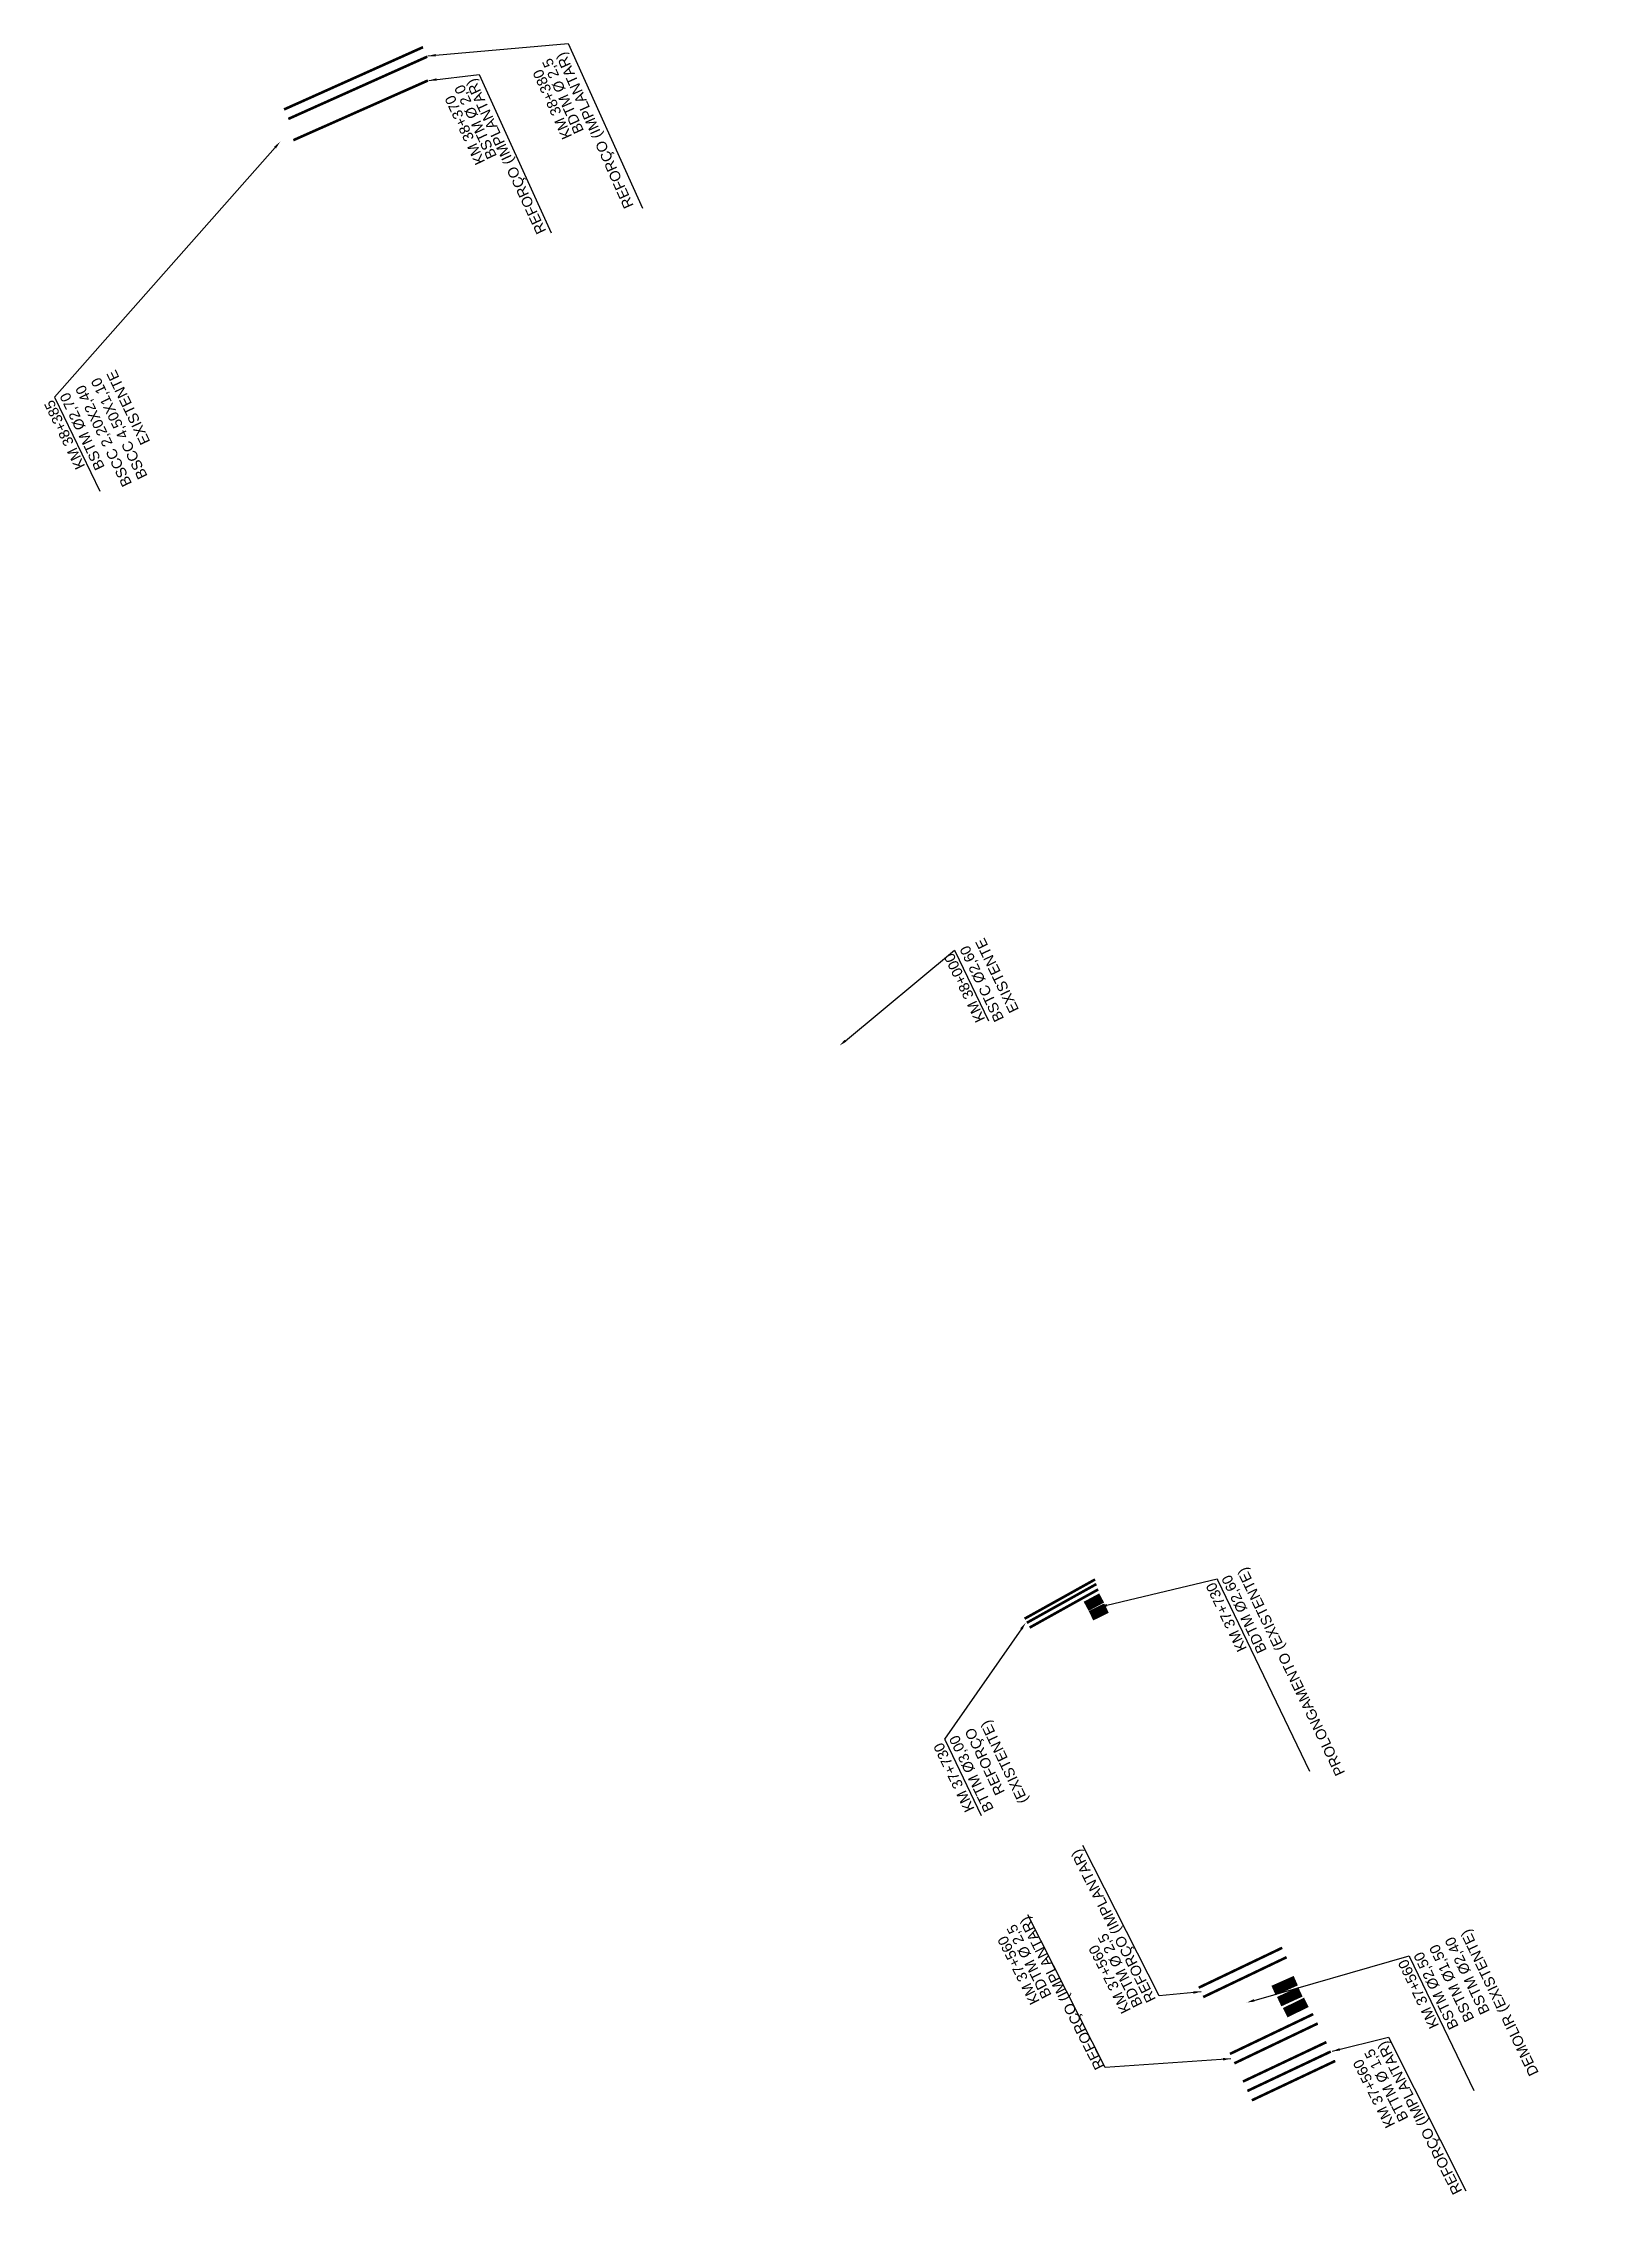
# Model space of a CAD drawing. Header units: metres. Extents: x 290209 to 324422, y 7399791 to 7463837.
# Drawn here: x 321503 to 322102, y 7422743 to 7423583 of the extents above; entities that cross this region are included whole.
import ezdxf
from ezdxf import colors
from ezdxf.entities.mleader import LeaderData, LeaderLine
from ezdxf.math import Vec2, Vec3

# ---------------------------------------------------------------- set-up
doc = ezdxf.new("R2010")
doc.units = ezdxf.units.M
for name, color, linetype in [('_DRENAGEM _TEXTOS_TIC', 2, 'Continuous'), ('_DRENAGEM_AMPLIAÇÃO DE BUEIRO-TIC', 23, 'Continuous'), ('BUEIRO_1.5', 50, 'Continuous'), ('BUEIRO_2.0', 50, 'Continuous'), ('BUEIRO_2.5', 50, 'Continuous'), ('BUEIRO_3.0', 50, 'Continuous'), ('BUEIRO_TEXTO', 2, 'Continuous')]:
    doc.layers.add(name, color=color, linetype=linetype)
doc.styles.add('$0$DIM', font='arial.ttf', dxfattribs={"width": 0.8})
doc.styles.add('SIMPLEX', font='simplex.shx')
doc.styles.get("Standard").update_dxf_attribs({"font": 'simplex.shx'})
doc.dimstyles.get("Standard").update_dxf_attribs({"dimtxt": 0.18, "dimasz": 0.18, "dimexe": 0.18, "dimexo": 0.0625, "dimgap": 0.09, "dimtad": 0, "dimtih": 1, "dimtoh": 1, "dimdec": 4, "dimzin": 0, "dimdsep": 46, "dimtxsty": 'Standard', "dimcen": 0.09, "dimadec": 0, "dimazin": 0, "dimtfac": 1, "dimtdec": 4, "dimtofl": 0, "dimtmove": 0, "dimatfit": 3, "dimfxl": 1, "dimtolj": 1, "dimtzin": 0, "dimarcsym": 0})

msp = doc.modelspace()

# ---------------------------------------------------------------- texts
at = {"layer": 'BUEIRO_TEXTO', "extrusion": (0.01307059095200325, -0.03452450202908985, 0.9993183769008799), "style": '$0$DIM'}
for s, p in [('KM 38+380', (2929279.563793764, 6824098.239849138, -252089.3654705447)), ('BDTM Ø 2,5', (2929284.578345383, 6824098.647214019, -252089.3805190321)), ('REFORÇO (IMPLANTAR) ', (2929292.322933102, 6824064.935765345, -252088.1351826658))]:
    msp.add_text(s, height=4, rotation=93.32415384469803, dxfattribs=at).set_placement(p)
at = {"layer": 'BUEIRO_TEXTO', "style": '$0$DIM'}
for s, rotation, p in [('BSTM Ø 2,0', 115.0235256031662, (321677.7498367426, 7423539.408126336)), ('REFORÇO (IMPLANTAR) ', 115.0235256031662, (321696.7626639127, 7423510.521873403)), ('KM 38+370', 115.0235256031662, (321673.2414563938, 7423537.175049115)), ('REFORÇO (IMPLANTAR) ', 116.883588334155, (321931.377588097, 7422829.762791805)), ('REFORÇO (IMPLANTAR) ', 116.883588334155, (321911.6196325513, 7422803.882969424)), ('KM 37+560', 116.883588334155, (321886.6703185862, 7422828.94813772)), ('BDTM Ø 2,5', 116.883588334155, (321891.2186380377, 7422831.334859493)), ('KM 37+560', 116.883588334155, (321921.7254108614, 7422825.517818888)), ('BDTM Ø 2,5', 116.883588334155, (321926.2987550762, 7422827.861196498)), ('BTTM Ø 1,5', 116.883588334155, (322028.5491218657, 7422783.950882775)), ('REFORÇO (IMPLANTAR) ', 116.883588334155, (322049.256206508, 7422755.873004674)), ('KM 37+560', 116.883588334155, (322023.4518421476, 7422781.478387531))]:
    msp.add_text(s, height=4, rotation=rotation, dxfattribs=at).set_placement(p)

# ---------------------------------------------------------------- linework, layer by layer
at = {"layer": '_DRENAGEM_AMPLIAÇÃO DE BUEIRO-TIC', "const_width": 4, "elevation": 754.283131146005}
for points in [[(321904.4256189386, 7422981.024816928), (321910.3989011536, 7422984.229075267)], [(321906.2807128517, 7422977.38833636), (321912.2588763895, 7422980.321801356)]]:
    msp.add_lwpolyline(points, dxfattribs=at)
at = {"layer": '_DRENAGEM_AMPLIAÇÃO DE BUEIRO-TIC', "const_width": 4}
for points in [[(321976.5328713417, 7422833.095200078), (321985.0883098971, 7422836.898216979)], [(321978.6952679124, 7422828.828307291), (321986.8839085013, 7422832.604126359)], [(321981.010362422, 7422824.560131248), (321989.1702967267, 7422828.550104241)]]:
    msp.add_lwpolyline(points, dxfattribs=at)
at = {"layer": 'BUEIRO_1.5', "ltscale": 5, "const_width": 1.005173750363677}
for points in [[(321996.8737995824, 7422813.243385077), (321964.7631096343, 7422798.061359908)], [(321998.5711715751, 7422809.621353114), (321966.4678396357, 7422794.442806832)], [(322000.2685435666, 7422805.999321152), (321968.172569637, 7422790.824253757)]]:
    msp.add_lwpolyline(points, dxfattribs=at)
at = {"layer": 'BUEIRO_2.0', "ltscale": 5, "const_width": 1.005173750363677}
msp.add_lwpolyline([(321651.1230255544, 7423568.45286752), (321599.3535263382, 7423545.47798261)], dxfattribs=at)
at = {"layer": 'BUEIRO_2.5', "ltscale": 5, "const_width": 1.005173750363677}
for points in [[(321649.253084684, 7423581.287936029), (321595.8006967024, 7423557.322810683)], [(321650.8895192442, 7423577.637993299), (321597.4371312627, 7423553.672867954)], [(321991.8181075559, 7422824.031755689), (321959.7522865573, 7422808.697606844)], [(321993.5155216439, 7422820.409633897), (321961.4570435433, 7422805.078996489)]]:
    msp.add_lwpolyline(points, dxfattribs=at)
at = {"layer": 'BUEIRO_2.5', "const_width": 1.005173750363677}
for points in [[(321979.8590841133, 7422849.551185344), (321947.7415291899, 7422834.192296896)], [(321981.5564982013, 7422845.929063553), (321949.446286176, 7422830.573686541)]]:
    msp.add_lwpolyline(points, dxfattribs=at)
at = {"layer": 'BUEIRO_3.0', "ltscale": 5, "const_width": 1.005173750363677}
for points in [[(321907.8433175072, 7422991.356946912), (321880.7411001293, 7422976.256982971)], [(321908.3422804082, 7422989.579432391), (321881.5979603986, 7422974.678870487)], [(321909.0540600625, 7422987.523210814), (321882.667637422, 7422972.822050948)]]:
    msp.add_lwpolyline(points, dxfattribs=at)

msp.set_redraw_order([(e.dxf.handle, doc.entitydb.next_handle()) for e in msp.query("TEXT MTEXT ATTDEF DIMENSION ARC_DIMENSION")])  # texts and dimensions are drawn at this point

# ---------------------------------------------------------------- leaders
at = {"layer": '_DRENAGEM _TEXTOS_TIC', "color": 2, "linetype": 'Continuous', "lineweight": -3}
ml = msp.add_multileader_mtext('Standard', dxfattribs=at)
ml.set_content('{\\fArial|b0|i0|c0|p34;\\C256;KM 38+385\\PBSTM %%C2,70\\PBSCC 2,20X2,40\\PBSCC 4,50X1,10\\PEXISTENTE}', color=2, style='SIMPLEX')
ml.set_leader_properties(color=256)
ml.build(insert=Vec2(0, 0))
ml.multileader.update_dxf_attribs({"text_right_attachment_type": 6, "dogleg_length": 0.36, "arrow_head_size": 3})
ctx = ml.context
ctx.base_point, ctx.arrow_head_size, ctx.landing_gap_size, ctx.plane_origin, ctx.plane_x_axis, ctx.plane_y_axis = Vec3(321523.3078614903, 7423407.181373148), 3, 0.09, Vec3(321828.6847516789, 7423475.424891646), Vec3(-0.4336538958425621, 0.9010795184780134), Vec3(-0.9010795184780134, -0.4336538958425621)
ctx.right_attachment, ctx.text_align_type = 6, 2
notes = []
notes.append((ctx, [(1, (1, 1, 0), (321507.4045769557, 7423446.60455768), (0.4336538958425619, -0.9010795184780135), 0.3600000000000004, [(0, [(321594.324409057, 7423544.902547936)], 0, [])])]))
ctx.mtext.insert, ctx.mtext.text_direction, ctx.mtext.rotation, ctx.mtext.width, ctx.mtext.defined_height, ctx.mtext.alignment, ctx.mtext.flow_direction = Vec3(321503.2745395201, 7423444.117533197), Vec3(-0.4336538958425621, 0.9010795184780134), 2.019340186184215, 111.7767228919464, 31.93177934623516, 3, 5
ml = msp.add_multileader_mtext('Standard', dxfattribs=at)
ml.set_content('{\\fArial|b0|i0|c0|p34;\\C256;KM 38+000\\PBSTC %%C2,60\\PEXISTENTE}', color=2, style='SIMPLEX')
ml.set_leader_properties(color=256)
ml.build(insert=Vec2(0, 0))
ml.multileader.update_dxf_attribs({"text_right_attachment_type": 6, "dogleg_length": 0.36, "arrow_head_size": 3})
ctx = ml.context
ctx.base_point, ctx.arrow_head_size, ctx.landing_gap_size, ctx.plane_origin, ctx.plane_x_axis, ctx.plane_y_axis = Vec3(321864.8928410735, 7423204.056941781), 3, 0.09, Vec3(322124.5750640182, 7423194.061875797), Vec3(-0.4336538958425621, 0.9010795184780134), Vec3(-0.9010795184780134, -0.4336538958425621)
ctx.right_attachment, ctx.text_align_type = 6, 2
notes.append((ctx, [(1, (1, 1, 0), (321853.7070956459, 7423233.677659627), (0.4336538958425619, -0.9010795184780135), 0.3600000000000004, [(0, [(321809.5183624565, 7423196.877066683)], 0, [])])]))
ctx.mtext.insert, ctx.mtext.text_direction, ctx.mtext.rotation, ctx.mtext.width, ctx.mtext.defined_height, ctx.mtext.alignment, ctx.mtext.flow_direction = Vec3(321849.5770582103, 7423231.190635145), Vec3(-0.4336538958425621, 0.9010795184780134), 2.019340186184215, 111.7767228919464, 31.93177934623516, 3, 5
ml = msp.add_multileader_mtext('Standard', dxfattribs=at)
ml.set_content('{\\fArial|b0|i0|c0|p34;\\C256;KM 37+730\\PBDTM %%C2,60\\PPROLONGAMENTO (EXISTENTE)}', color=2, style='SIMPLEX')
ml.set_leader_properties(color=256)
ml.build(insert=Vec2(0, 0))
ml.multileader.update_dxf_attribs({"text_right_attachment_type": 6, "dogleg_length": 0.36, "arrow_head_size": 3})
ctx = ml.context
ctx.base_point, ctx.arrow_head_size, ctx.landing_gap_size, ctx.plane_origin, ctx.plane_x_axis, ctx.plane_y_axis = Vec3(321990.6409737645, 7422911.062438147), 3, 0.09, Vec3(322225.6439977617, 7422951.937482798), Vec3(-0.4336538958425621, 0.9010795184780134), Vec3(-0.9010795184780134, -0.4336538958425621)
ctx.right_attachment, ctx.text_align_type = 6, 2
notes.append((ctx, [(1, (1, 1, 0), (321954.7760293894, 7422991.553266629), (0.4336538958425619, -0.9010795184780135), 0.3600000000000004, [(0, [(321909.5188018731, 7422980.764551274)], 0, [])])]))
ctx.mtext.insert, ctx.mtext.text_direction, ctx.mtext.rotation, ctx.mtext.width, ctx.mtext.defined_height, ctx.mtext.alignment, ctx.mtext.flow_direction = Vec3(321950.3071958893, 7422988.903193014), Vec3(-0.4336538958425621, 0.9010795184780134), 2.019340186184215, 111.7767228919464, 31.93177934623516, 3, 5
ml = msp.add_multileader_mtext('Standard', dxfattribs=at)
ml.set_content('{\\fArial|b0|i0|c0|p34;\\C256;KM 37+730\\PBTTM %%C3,00\\PREFORÇO \\P(EXISTENTE)}', color=2, style='SIMPLEX')
ml.set_leader_properties(color=256)
ml.build(insert=Vec2(0, 0))
ml.multileader.update_dxf_attribs({"text_right_attachment_type": 6, "dogleg_length": 0.36, "arrow_head_size": 3})
ctx = ml.context
ctx.base_point, ctx.arrow_head_size, ctx.landing_gap_size, ctx.plane_origin, ctx.plane_x_axis, ctx.plane_y_axis = Vec3(321862.7182750402, 7422897.387775039, -764), 3, 0.09, Vec3(322149.0826419288, 7422915.297042257, -764), Vec3(-0.4336538958425621, 0.9010795184780134), Vec3(-0.9010795184780134, -0.4336538958425621)
ctx.right_attachment, ctx.text_align_type = 6, 2
notes.append((ctx, [(1, (1, 1, 0), (321849.971283781, 7422929.842337131, -764), (0.4336538958425619, -0.9010795184780135), 0.3600000000000004, [(0, [(321881.2292258711, 7422974.787669557, -764)], 0, [])])]))
ctx.mtext.insert, ctx.mtext.text_direction, ctx.mtext.rotation, ctx.mtext.width, ctx.mtext.defined_height, ctx.mtext.alignment, ctx.mtext.flow_direction = Vec3(321845.5024502809, 7422927.192263516, -764), Vec3(-0.4336538958425621, 0.9010795184780134), 2.019340186184215, 111.7767228919464, 31.93177934623516, 3, 5
ml = msp.add_multileader_mtext('Standard', dxfattribs=at)
ml.set_content('{\\fArial|b0|i0|c0|p34;\\C256;KM 37+560\\PBSTM %%C2,50\\PBSTM %%C1,50\\PBSTM %%C2,40\\PDEMOLIR (EXISTENTE)}', color=2, style='SIMPLEX')
ml.set_leader_properties(color=256)
ml.build(insert=Vec2(0, 0))
ml.multileader.update_dxf_attribs({"text_right_attachment_type": 6, "dogleg_length": 0.36, "arrow_head_size": 3})
ctx = ml.context
ctx.base_point, ctx.arrow_head_size, ctx.landing_gap_size, ctx.plane_origin, ctx.plane_x_axis, ctx.plane_y_axis = Vec3(322053.129201001, 7422789.73051837), 3, 0.09, Vec3(322275.0002801127, 7422801.493365172), Vec3(-0.4336538958425621, 0.9010795184780134), Vec3(-0.9010795184780134, -0.4336538958425621)
ctx.right_attachment, ctx.text_align_type = 6, 2
notes.append((ctx, [(1, (1, 1, 0), (322028.7084598471, 7422846.441698549), (0.4336538958425619, -0.9010795184780135), 0.3600000000000004, [(0, [(321966.2313455864, 7422828.490675711)], 0, [])])]))
ctx.mtext.insert, ctx.mtext.text_direction, ctx.mtext.rotation, ctx.mtext.width, ctx.mtext.defined_height, ctx.mtext.alignment, ctx.mtext.flow_direction = Vec3(322024.239626347, 7422843.791624934), Vec3(-0.4336538958425621, 0.9010795184780134), 2.019340186184215, 111.7767228919464, 31.93177934623516, 3, 5
at = {"layer": 'BUEIRO_TEXTO'}
for points in [[(321651.1549329012, 7423577.918028598), (321705.0970302133, 7423582.662096897), (321733.7586089842, 7423519.308006874)], [(321651.5026326225, 7423568.475313278), (321670.8694420868, 7423570.743973674), (321698.6266396641, 7423509.762350645)], [(321948.6687614499, 7422832.657330403), (321932.5835613473, 7422831.016186309), (321903.1535536623, 7422888.880643739)], [(321960.1094743078, 7422806.856743616), (321911.7855453193, 7422803.503529229), (321881.9549713325, 7422862.303549105)], [(321999.1139168436, 7422809.718015586), (322020.7715293897, 7422815.158638775), (322050.5528518315, 7422756.002170173)]]:
    msp.add_leader(points, dimstyle='Standard', override={"dimasz": 3}, dxfattribs=at)
for ctx, leaders in notes:
    for number, flags, end, landing, length, lines in leaders:
        leader = LeaderData()
        leader.index, (leader.has_last_leader_line, leader.has_dogleg_vector, leader.attachment_direction) = number, flags
        leader.last_leader_point, leader.dogleg_vector, leader.dogleg_length = Vec3(end), Vec3(landing), length
        for number, points, colour, breaks in lines:
            line = LeaderLine()
            line.index, line.vertices, line.color, line.breaks = number, Vec3.list(points), colors.encode_raw_color(colour), breaks
            leader.lines.append(line)
        ctx.leaders.append(leader)

doc.saveas('drawing.dxf')
